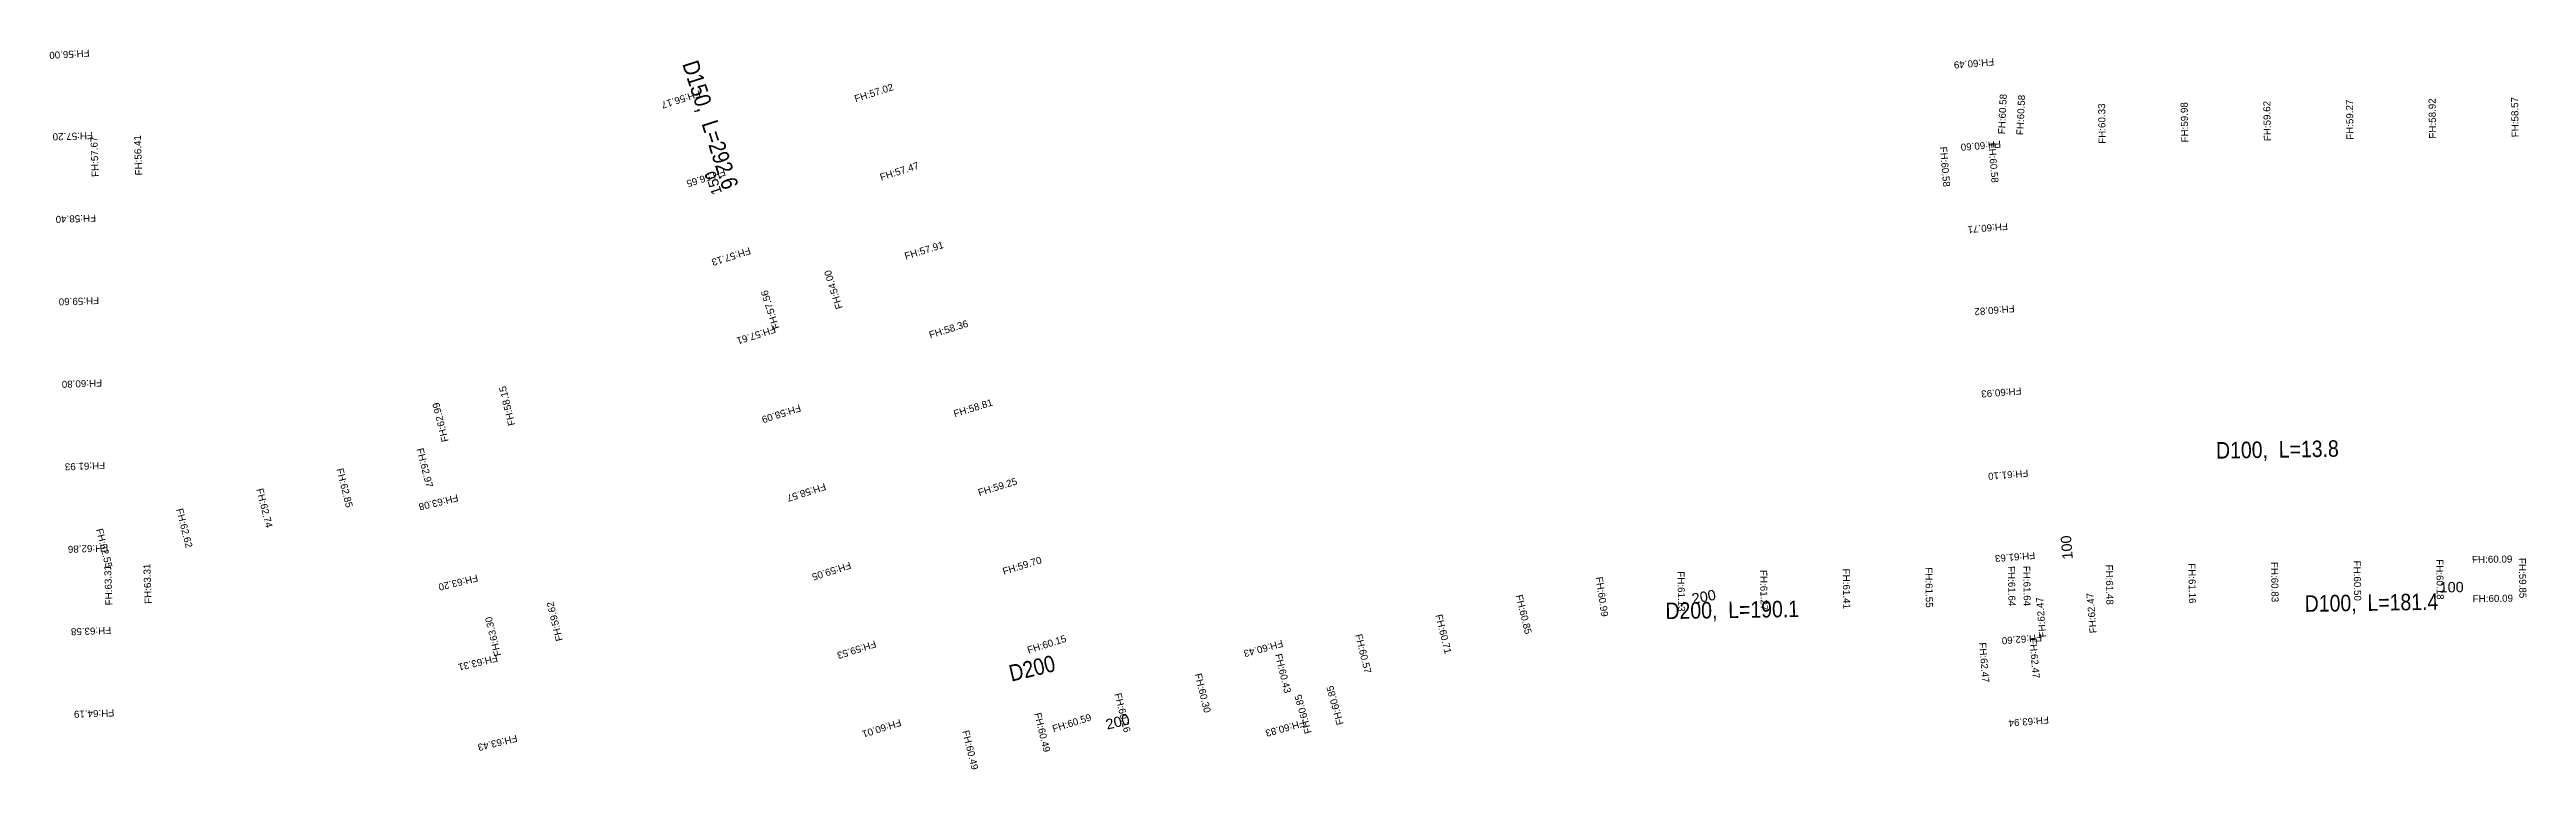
# Model space of a CAD drawing. Header units: millimetres. Extents: x 227572 to 269266, y 328772 to 443556.
# Drawn here: x 227872 to 228472, y 431591 to 431766 of the extents above; entities that cross this region are included whole.
import ezdxf
from ezdxf.enums import TextEntityAlignment as Align

# ---------------------------------------------------------------- set-up
doc = ezdxf.new("R2010")
doc.units = ezdxf.units.MM
for name, color, linetype in [('L_diameter', 3, 'Continuous'), ('S-2.생활-2.관로-2.제원', 7, 'Continuous'), ('도로체인계획고', 6, 'Continuous')]:
    doc.layers.add(name, color=color, linetype=linetype)
doc.styles.add('HY울릉도M', font='HYWULM.TTF')
doc.styles.get("Standard").update_dxf_attribs({"font": 'arial.ttf'})

msp = doc.modelspace()

# ---------------------------------------------------------------- texts
at = {"layer": 'L_diameter'}
for s, rotation, p in [('150', 108.06825, (228032.83, 431730.28)), ('100', 94.74881, (228359.71, 431642.12)), ('100', 0.94245, (228450.97, 431636.71)), ('200', 10.43948, (228269.77, 431633.91)), ('200', 13.78833, (228127.84, 431603.4))]:
    msp.add_text(s, height=2.5, rotation=rotation, dxfattribs=at).set_placement(p, align=Align.TOP_LEFT)
at = {"layer": 'S-2.생활-2.관로-2.제원', "color": 7, "style": 'HY울릉도M', "width": 0.9}
for s, rotation, p in [('D150,  L=292.6', 287.85539, (228030.48, 431746.93, 69)), ('D100,  L=13.8', 0.90536, (228411.75, 431666.89, 69)), ('D200,  L=190.1', 0.90536, (228279.78, 431628.03, 69)), ('D100,  L=181.4', 0.90536, (228434.53, 431629.78, 69)), ('D200', 13.50187, (228110.71, 431613.92, 69))]:
    msp.add_text(s, height=4, rotation=rotation, dxfattribs=at).set_placement(p, align=Align.CENTER)
at = {"layer": '도로체인계획고'}
for s, rotation, p in [('FH:56.00', 183.5853, (227882.02, 431765.81)), ('FH:60.49', 184.74881, (228343.07, 431763.66)), ('FH:57.02', 17.99402, (228067.55, 431752.99)), ('FH:56.17', 197.68592, (228029.64, 431756.03)), ('FH:60.58', 87.25057, (228345.76, 431745.23)), ('FH:60.58', 87.25057, (228350.2, 431745.02)), ('FH:60.33', 90.90536, (228370.16, 431742.96)), ('FH:59.98', 90.90536, (228390.15, 431743.28)), ('FH:59.62', 90.90536, (228410.15, 431743.59)), ('FH:59.27', 90.90536, (228430.15, 431743.91)), ('FH:58.92', 90.90536, (228450.15, 431744.22)), ('FH:58.57', 90.90536, (228470.14, 431744.54)), ('FH:57.20', 182.11237, (227882.87, 431745.81)), ('FH:57.67', 92.04871, (227884.31, 431734.95)), ('FH:56.41', 92.04871, (227894.83, 431735.32)), ('FH:57.47', 17.99402, (228073.73, 431733.97)), ('FH:60.58', 274.74882, (228330.02, 431742.19)), ('FH:60.60', 184.74881, (228344.73, 431743.73)), ('FH:60.58', 274.74882, (228341.73, 431743.16)), ('FH:56.65', 197.68592, (228035.72, 431736.97)), ('FH:58.40', 182.11237, (227883.61, 431725.82)), ('FH:60.71', 184.74881, (228346.39, 431723.8)), ('FH:57.13', 197.68592, (228041.8, 431717.92)), ('FH:57.91', 17.26254, (228079.67, 431714.86)), ('FH:54.00', 107.68592, (228064.43, 431703.2)), ('FH:59.60', 182.11237, (227884.35, 431705.83)), ('FH:57.56', 107.68592, (228049.13, 431698.33)), ('FH:60.82', 184.74881, (228348.04, 431703.87)), ('FH:57.61', 197.68592, (228047.87, 431698.87)), ('FH:58.36', 17.26254, (228085.61, 431695.77)), ('FH:60.80', 182.11237, (227885.08, 431685.85)), ('FH:58.15', 103.76645, (227985.14, 431674.87)), ('FH:62.99', 103.76645, (227969.01, 431670.92)), ('FH:58.09', 197.68592, (228053.95, 431679.81)), ('FH:58.81', 17.26254, (228091.54, 431676.67)), ('FH:60.93', 184.74881, (228349.7, 431683.94)), ('FH:62.97', 284.0893, (227961.23, 431668.98)), ('FH:61.93', 182.11237, (227885.82, 431665.86)), ('FH:62.85', 284.0893, (227941.83, 431664.11)), ('FH:58.57', 197.68592, (228060.02, 431660.76)), ('FH:59.25', 17.26254, (228097.48, 431657.57)), ('FH:61.10', 184.74881, (228351.35, 431664)), ('FH:62.62', 284.0893, (227903.03, 431654.37)), ('FH:62.74', 284.0893, (227922.43, 431659.24)), ('FH:63.08', 193.78612, (227971.1, 431658.04)), ('FH:62.55', 284.0893, (227883.63, 431649.5)), ('FH:62.86', 182.11237, (227886.56, 431645.87)), ('FH:59.70', 17.26254, (228103.41, 431638.47)), ('FH:61.63', 184.74881, (228353.01, 431644.07)), ('FH:60.18', 270.90536, (228450.17, 431642.26)), ('FH:60.09', 0.90536, (228458.85, 431641.35)), ('FH:59.85', 270.90536, (228470.16, 431642.57)), ('FH:63.31', 92.11237, (227887.64, 431631.14)), ('FH:63.31', 92.11237, (227897.13, 431631.49)), ('FH:63.20', 193.78612, (227975.87, 431638.61)), ('FH:59.05', 197.68592, (228066.1, 431641.7)), ('FH:60.99', 278.21097, (228246.69, 431637.92)), ('FH:61.13', 270.90537, (228266.49, 431639.35)), ('FH:61.27', 270.90537, (228286.49, 431639.67)), ('FH:61.41', 270.90537, (228306.49, 431639.99)), ('FH:61.55', 270.90537, (228326.48, 431640.3)), ('FH:61.64', 270.90537, (228346.48, 431640.62)), ('FH:61.64', 270.90537, (228350.18, 431640.68)), ('FH:61.64', 270.90536, (228350.18, 431640.68)), ('FH:61.48', 270.90536, (228370.18, 431640.99)), ('FH:61.16', 270.90536, (228390.17, 431641.31)), ('FH:60.83', 270.90536, (228410.17, 431641.62)), ('FH:60.50', 270.90536, (228430.17, 431641.94)), ('FH:59.62', 103.78612, (227996.67, 431622.67)), ('FH:60.85', 283.78612, (228227.3, 431633.47)), ('FH:62.47', 94.74882, (228355.77, 431623.41)), ('FH:62.47', 94.74882, (228367.98, 431624.43)), ('FH:60.09', 0.90536, (228459, 431631.85)), ('FH:63.58', 182.11237, (227887.29, 431625.89)), ('FH:63.30', 103.78612, (227981.75, 431619.01)), ('FH:60.57', 283.78612, (228188.45, 431623.94)), ('FH:60.71', 283.78612, (228207.87, 431628.71)), ('FH:62.60', 184.74881, (228354.67, 431624.14)), ('FH:63.31', 193.78612, (227980.64, 431619.19)), ('FH:59.53', 197.68592, (228072.18, 431622.65)), ('FH:60.15', 17.64131, (228109.39, 431619.39)), ('FH:60.43', 195.31827, (228170.73, 431622.75)), ('FH:60.43', 283.78612, (228169.03, 431619.17)), ('FH:62.47', 274.74882, (228339.5, 431622.06)), ('FH:62.47', 274.74882, (228351.7, 431623.08)), ('FH:60.30', 283.78612, (228149.6, 431614.41)), ('FH:60.16', 283.78612, (228130.18, 431609.64)), ('FH:60.85', 105.31827, (228177.96, 431600.27)), ('FH:60.85', 105.31827, (228185.68, 431602.39)), ('FH:64.19', 182.11237, (227888.03, 431605.9)), ('FH:60.01', 197.68592, (228078.25, 431603.59)), ('FH:60.49', 283.78612, (228093.33, 431600.6)), ('FH:60.49', 283.78612, (228110.75, 431604.88)), ('FH:60.49', 283.78612, (228110.75, 431604.88)), ('FH:60.59', 17.64131, (228115.46, 431600.33)), ('FH:60.83', 195.31827, (228176.01, 431603.46)), ('FH:63.94', 184.74881, (228356.32, 431604.21)), ('FH:63.43', 193.78612, (227985.4, 431599.77))]:
    msp.add_text(s, height=1.7, rotation=rotation, dxfattribs=at).set_placement(p)

doc.saveas('drawing.dxf')
